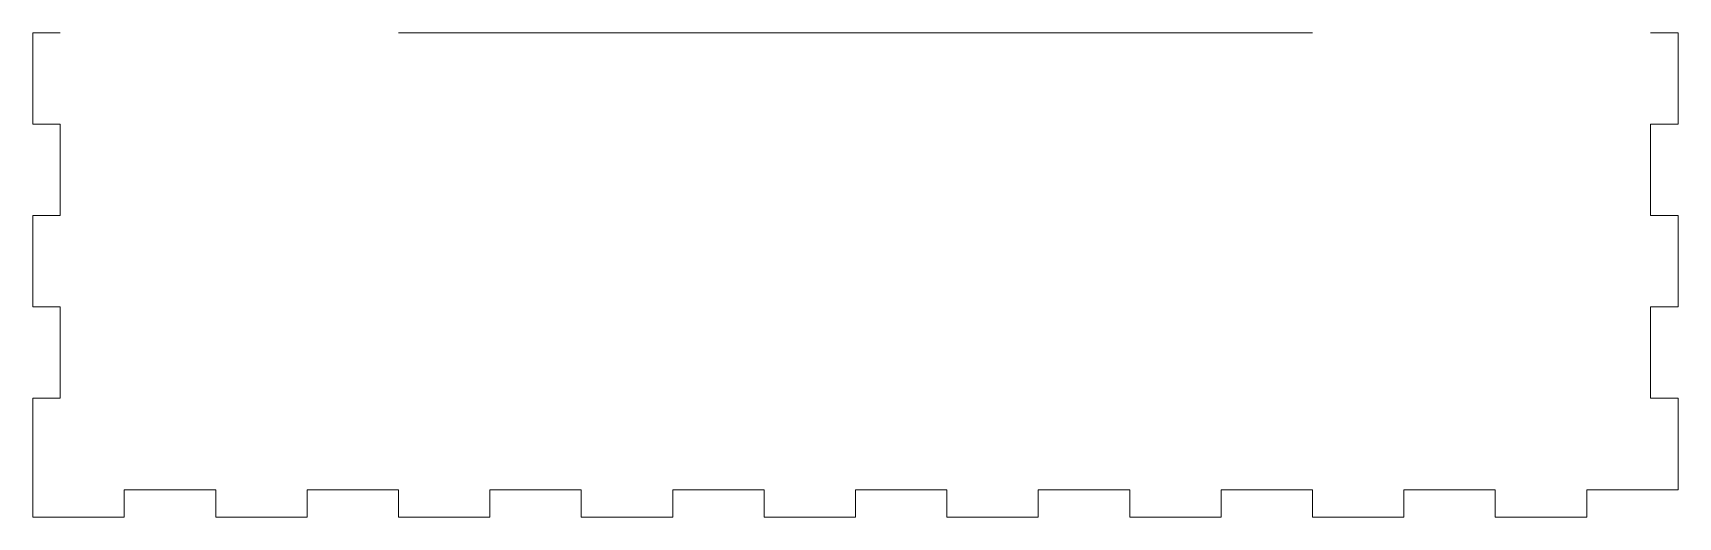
# Model space of a CAD drawing. Header units: millimetres. Extents: x -17105 to -8097, y 7860 to 10394.
# Drawn here: x -11961.3 to -11781.3, y 8051.4 to 8104.4 of the extents above; entities that cross this region are included whole.
import ezdxf

# ---------------------------------------------------------------- set-up
doc = ezdxf.new("R2010")
doc.units = ezdxf.units.MM
doc.layers.add('A-DETL-THIN', color=151, linetype='Continuous', lineweight=9)

msp = doc.modelspace()

# ---------------------------------------------------------------- linework, layer by layer
at = {"layer": 'A-DETL-THIN'}
for p, q in [((-11961.32, 8104.42), (-11958.32, 8104.42)), ((-11961.32, 8094.42), (-11961.32, 8104.42)), ((-11921.32, 8104.42), (-11821.32, 8104.42)), ((-11781.32, 8104.42), (-11784.32, 8104.42)), ((-11781.32, 8094.42), (-11781.32, 8104.42)), ((-11961.32, 8094.42), (-11958.32, 8094.42)), ((-11958.32, 8094.42), (-11958.32, 8084.42)), ((-11781.32, 8094.42), (-11784.32, 8094.42)), ((-11784.32, 8094.42), (-11784.32, 8084.42)), ((-11961.32, 8084.42), (-11958.32, 8084.42)), ((-11961.32, 8074.42), (-11961.32, 8084.42)), ((-11781.32, 8084.42), (-11784.32, 8084.42)), ((-11781.32, 8074.42), (-11781.32, 8084.42)), ((-11961.32, 8074.42), (-11958.32, 8074.42)), ((-11958.32, 8074.42), (-11958.32, 8064.42)), ((-11781.32, 8074.42), (-11784.32, 8074.42)), ((-11784.32, 8074.42), (-11784.32, 8064.42)), ((-11961.32, 8051.42), (-11961.32, 8064.42)), ((-11961.32, 8064.42), (-11958.32, 8064.42)), ((-11781.32, 8064.42), (-11784.32, 8064.42)), ((-11781.32, 8054.42), (-11781.32, 8064.42)), ((-11951.32, 8054.42), (-11941.32, 8054.42)), ((-11951.32, 8054.42), (-11951.32, 8051.42)), ((-11941.32, 8054.42), (-11941.32, 8051.42)), ((-11931.32, 8054.42), (-11921.32, 8054.42)), ((-11931.32, 8054.42), (-11931.32, 8051.42)), ((-11921.32, 8054.42), (-11921.32, 8051.42)), ((-11911.32, 8054.42), (-11911.32, 8051.42)), ((-11911.32, 8054.42), (-11901.32, 8054.42)), ((-11901.32, 8054.42), (-11901.32, 8051.42)), ((-11891.32, 8054.42), (-11891.32, 8051.42)), ((-11891.32, 8054.42), (-11881.32, 8054.42)), ((-11881.32, 8054.42), (-11881.32, 8051.42)), ((-11871.32, 8054.42), (-11871.32, 8051.42)), ((-11871.32, 8054.42), (-11861.32, 8054.42)), ((-11861.32, 8054.42), (-11861.32, 8051.42)), ((-11851.32, 8054.42), (-11851.32, 8051.42)), ((-11851.32, 8054.42), (-11841.32, 8054.42)), ((-11841.32, 8054.42), (-11841.32, 8051.42)), ((-11831.32, 8054.42), (-11831.32, 8051.42)), ((-11831.32, 8054.42), (-11821.32, 8054.42)), ((-11821.32, 8054.42), (-11821.32, 8051.42)), ((-11811.32, 8054.42), (-11811.32, 8051.42)), ((-11811.32, 8054.42), (-11801.32, 8054.42)), ((-11801.32, 8054.42), (-11801.32, 8051.42)), ((-11781.32, 8054.42), (-11791.32, 8054.42)), ((-11791.32, 8054.42), (-11791.32, 8051.42)), ((-11791.32, 8054.42), (-11781.32, 8054.42)), ((-11951.32, 8051.42), (-11961.32, 8051.42)), ((-11931.32, 8051.42), (-11941.32, 8051.42)), ((-11911.32, 8051.42), (-11921.32, 8051.42)), ((-11891.32, 8051.42), (-11901.32, 8051.42)), ((-11871.32, 8051.42), (-11881.32, 8051.42)), ((-11851.32, 8051.42), (-11861.32, 8051.42)), ((-11831.32, 8051.42), (-11841.32, 8051.42)), ((-11811.32, 8051.42), (-11821.32, 8051.42)), ((-11791.32, 8051.42), (-11801.32, 8051.42))]:
    msp.add_line(p, q, dxfattribs=at)

doc.saveas('drawing.dxf')
